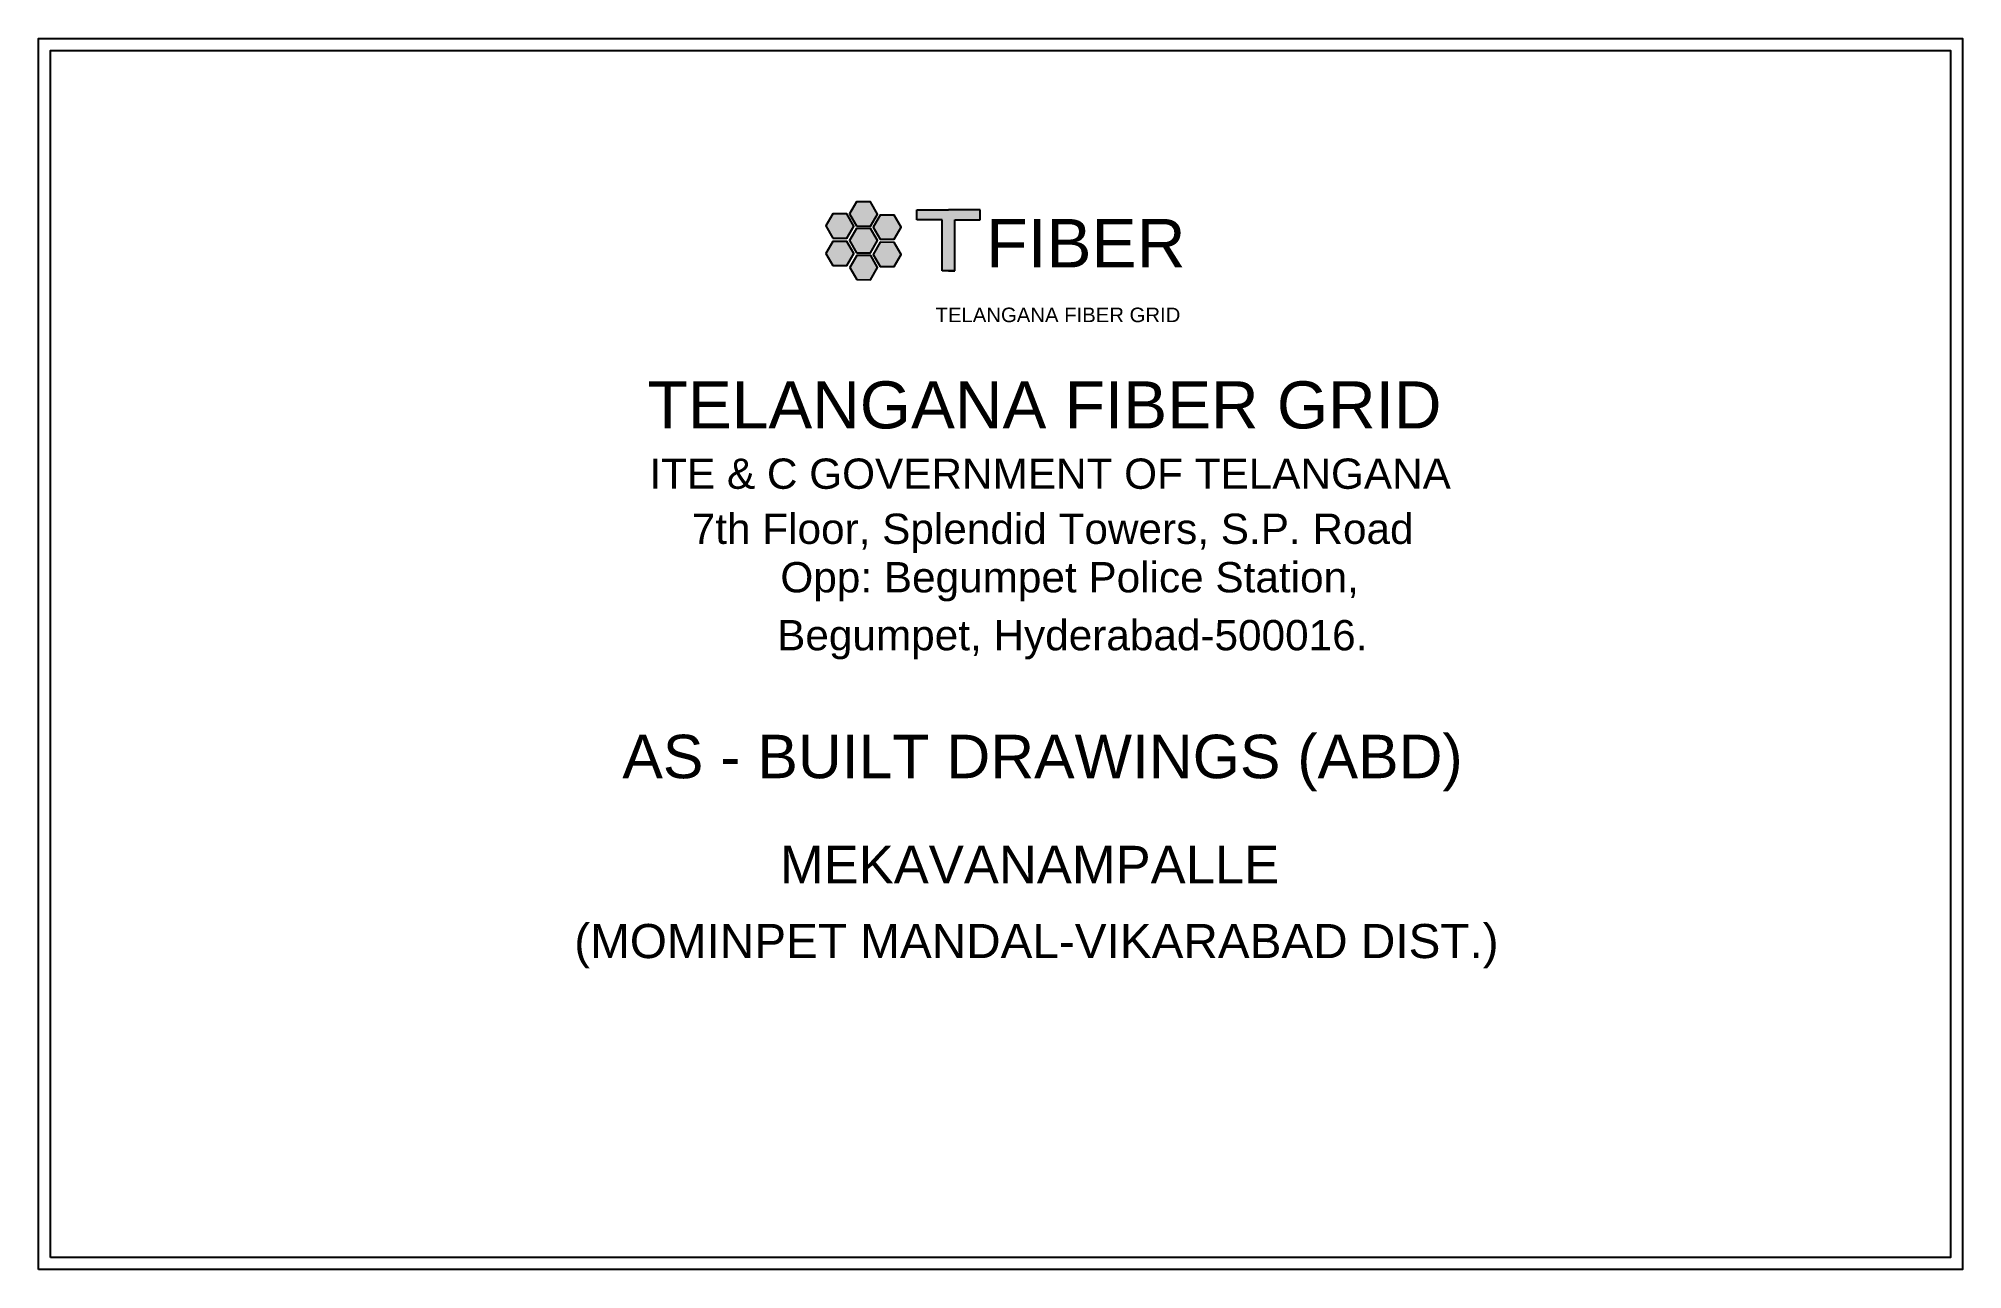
# Model space of a CAD drawing. Header units: inches. Extents: x 583 to 8862, y 412 to 2484.
# Drawn here: x 582.7 to 979.8, y 2033.7 to 2287.8 of the extents above; entities that cross this region are included whole.
import ezdxf
from ezdxf.enums import TextEntityAlignment as Align

# ---------------------------------------------------------------- set-up
doc = ezdxf.new("R2010")
doc.units = ezdxf.units.IN
doc.header["$MEASUREMENT"] = 0
doc.layers.add('Asbuilt_title', color=7, linetype='Continuous')
doc.layers.add('ROW', color=5, linetype='Continuous')
doc.styles.add('200', font='swisse.ttf')
doc.styles.get("Standard").update_dxf_attribs({"font": 'arial.ttf'})

msp = doc.modelspace()

# ---------------------------------------------------------------- texts
at = {"color": 18, "true_color": 0x000000}
msp.add_text('FIBER', height=10, dxfattribs=at).set_placement((778.32, 2240.54))
at = {"color": 252, "true_color": 0x939598}
msp.add_text('TELANGANA FIBER GRID', height=3, dxfattribs=at).set_placement((767.85, 2229.25))
at = {"layer": 'ROW', "color": 5, "style": '200'}
for s, height, p in [(' TELANGANA FIBER GRID', 9.7276, (788.46, 2212.17)), ('ITE & C GOVERNMENT OF TELANGANA', 6.25, (791.5, 2197.98)), ('7th Floor, Splendid Towers, S.P. Road', 6.25, (792.02, 2186.61)), ('Opp: Begumpet Police Station,', 6.25, (795.52, 2176.61)), ('Begumpet, Hyderabad-500016.', 6.25, (796.07, 2164.65))]:
    msp.add_text(s, height=height, dxfattribs=at).set_placement(p, align=Align.MIDDLE_CENTER)
at = {"layer": 'ROW', "color": 6, "style": '200'}
msp.add_text('AS - BUILT DRAWINGS (ABD) ', height=8.9745, dxfattribs=at).set_placement((791.67, 2139.61), align=Align.MIDDLE_CENTER)
at = {"layer": 'ROW', "color": 1, "style": '200'}
for s, height, p in [('MEKAVANAMPALLE', 7.7624, (787.25, 2117.29)), ('(MOMINPET MANDAL-VIKARABAD DIST.)', 7.0435, (788.67, 2101.52))]:
    msp.add_text(s, height=height, dxfattribs=at).set_placement(p, align=Align.MIDDLE_CENTER)

# ---------------------------------------------------------------- hatches: boundary and pattern name
h = msp.add_hatch(color=256)
h.set_gradient(color1=(102, 0, 204), color2=(102, 0, 204), tint=1)
h.paths.add_polyline_path([(754.42, 2243.58), (755.86, 2246.07), (754.43, 2248.56), (751.56, 2248.57), (750.12, 2246.08), (751.55, 2243.59)])
h.paths.add_polyline_path([(754.42, 2249.09), (755.86, 2251.57), (754.43, 2254.06), (751.56, 2254.07), (750.12, 2251.59), (751.55, 2249.1)])
h.paths.add_polyline_path([(745.23, 2249.11), (746.66, 2246.61), (749.53, 2246.61), (750.97, 2249.09), (749.54, 2251.58), (746.67, 2251.59)])
h.paths.add_polyline_path([(746.66, 2240.95), (749.53, 2240.95), (750.97, 2243.43), (749.54, 2245.92), (746.67, 2245.93), (745.23, 2243.44)])
h.paths.add_polyline_path([(750.15, 2240.51), (751.58, 2238.02), (754.45, 2238.01), (755.9, 2240.5), (754.47, 2242.99), (751.59, 2243)])
h.paths.add_polyline_path([(756.43, 2240.75), (759.3, 2240.75), (760.74, 2243.23), (759.31, 2245.72), (756.44, 2245.73), (755, 2243.24)])
h.paths.add_polyline_path([(759.31, 2251.34), (756.44, 2251.34), (755, 2248.86), (756.43, 2246.37), (759.3, 2246.36), (760.74, 2248.84)])
h = msp.add_hatch(color=256)
h.set_gradient(color1=(102, 0, 204), color2=(102, 0, 204), tint=1)
h.paths.add_polyline_path([(771.83, 2250.36), (777.08, 2250.36), (777.08, 2252.46), (770.52, 2252.46), (763.96, 2252.46), (763.96, 2250.36), (769.21, 2250.36), (769.21, 2239.86), (770.52, 2239.86), (771.83, 2239.86)])

# ---------------------------------------------------------------- linework, layer by layer
for p, q in [((763.96, 2250.36), (763.96, 2252.46)), ((763.96, 2252.46), (770.52, 2252.46)), ((777.08, 2252.46), (770.52, 2252.46)), ((777.08, 2250.36), (777.08, 2252.46)), ((769.21, 2250.36), (763.96, 2250.36)), ((769.21, 2239.86), (769.21, 2250.36)), ((771.83, 2239.86), (771.83, 2250.36)), ((771.83, 2250.36), (777.08, 2250.36)), ((770.52, 2239.86), (769.21, 2239.86)), ((771.83, 2239.86), (770.52, 2239.86)), ((770.52, 2239.86), (771.83, 2239.86))]:
    msp.add_line(p, q)
for points in [[(746.66, 2246.61), (749.53, 2246.61), (750.97, 2249.09), (749.54, 2251.58), (746.67, 2251.59), (745.23, 2249.11)], [(751.55, 2249.1), (754.42, 2249.09), (755.86, 2251.57), (754.43, 2254.06), (751.56, 2254.07), (750.12, 2251.59)], [(751.55, 2243.59), (754.42, 2243.58), (755.86, 2246.07), (754.43, 2248.56), (751.56, 2248.57), (750.12, 2246.08)], [(756.43, 2246.37), (759.3, 2246.36), (760.74, 2248.84), (759.31, 2251.34), (756.44, 2251.34), (755, 2248.86)], [(746.66, 2240.95), (749.53, 2240.95), (750.97, 2243.43), (749.54, 2245.92), (746.67, 2245.93), (745.23, 2243.44)], [(756.43, 2240.75), (759.3, 2240.75), (760.74, 2243.23), (759.31, 2245.72), (756.44, 2245.73), (755, 2243.24)], [(751.58, 2238.02), (754.45, 2238.01), (755.9, 2240.5), (754.47, 2242.99), (751.59, 2243), (750.15, 2240.51)]]:
    msp.add_lwpolyline(points, close=True)
at = {"layer": 'Asbuilt_title'}
for points in [[(582.71, 2033.73), (582.71, 2287.8), (979.8, 2287.8), (979.8, 2033.73)], [(585.2, 2036.22), (585.2, 2285.31), (977.31, 2285.31), (977.31, 2036.22)]]:
    msp.add_lwpolyline(points, close=True, dxfattribs=at)

msp.set_redraw_order([(e.dxf.handle, doc.entitydb.next_handle()) for e in msp.query("TEXT MTEXT ATTDEF DIMENSION ARC_DIMENSION")])  # texts and dimensions are drawn at this point

doc.saveas('drawing.dxf')
